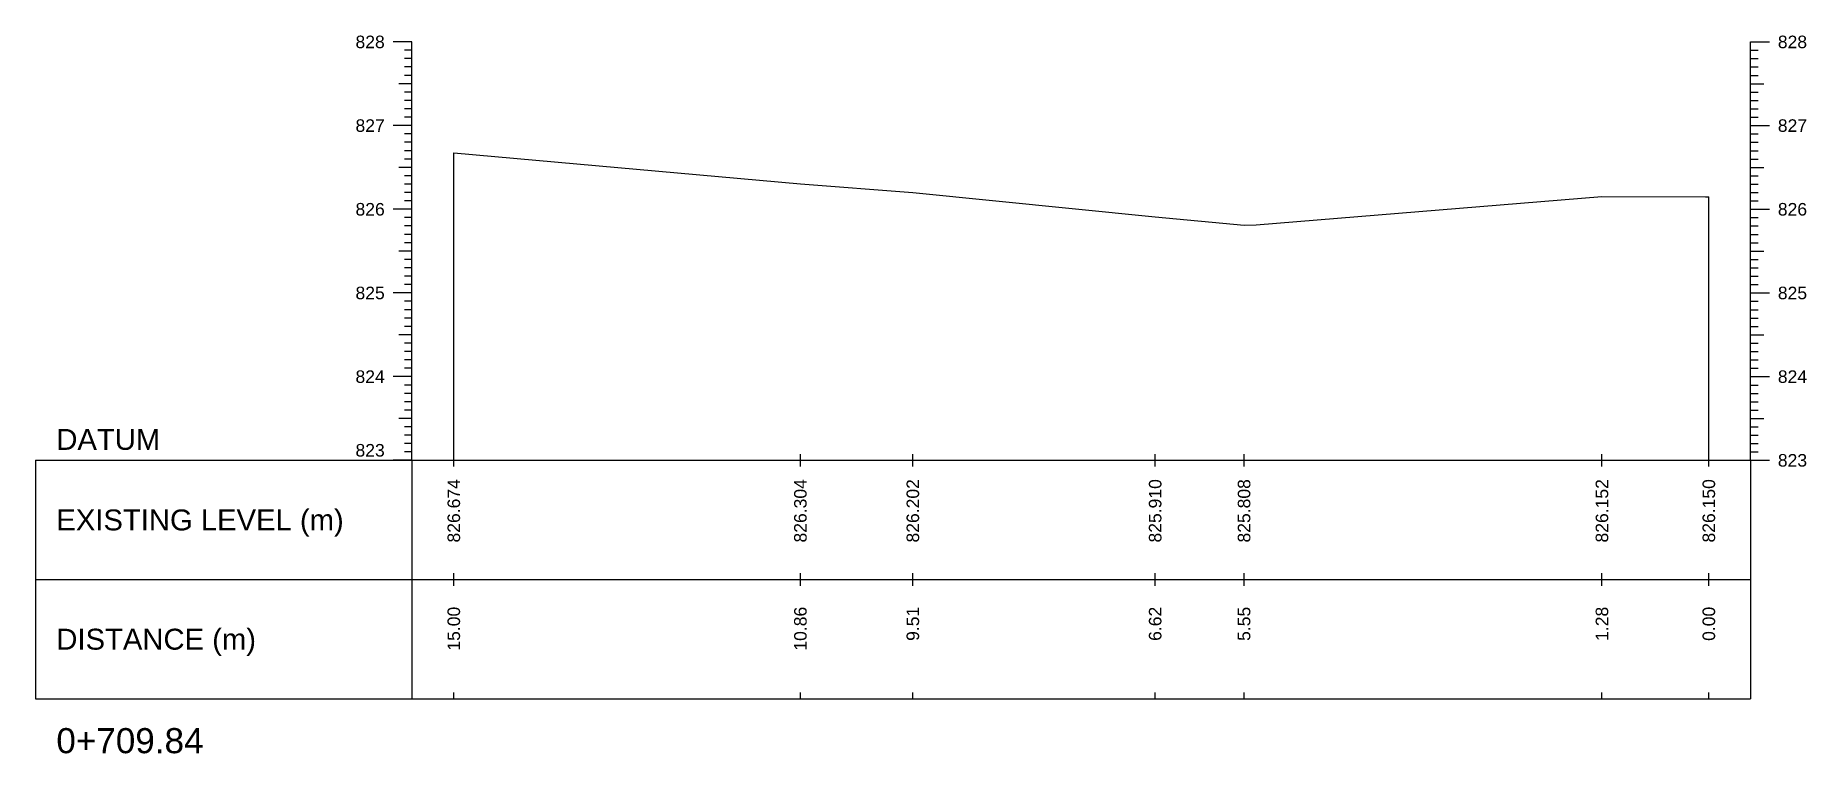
# Model space of a CAD drawing. Header units: millimetres. Extents: x 2757 to 35141, y 547 to 28513.
# Drawn here: x 34929.4 to 35141, y 27250.7 to 27336.6 of the extents above; entities that cross this region are included whole.
import ezdxf
from ezdxf.enums import TextEntityAlignment as Align

# ---------------------------------------------------------------- set-up
doc = ezdxf.new("R2010")
doc.units = ezdxf.units.MM
doc.layers.add('CS_Drawing', color=7, linetype='Continuous')
doc.layers.add('GL', color=3, linetype='Continuous')
doc.styles.get("Standard").update_dxf_attribs({"font": 'arial.ttf'})

msp = doc.modelspace()

# ---------------------------------------------------------------- texts
at = {"layer": 'CS_Drawing'}
for s, p in [('828', (34971.10008, 27335.79126)), ('827', (34971.10008, 27325.79126)), ('826', (34971.10008, 27315.79126)), ('825', (34971.10008, 27305.79126)), ('824', (34971.10008, 27295.79126))]:
    msp.add_text(s, height=1.5, dxfattribs=at).set_placement(p, align=Align.MIDDLE_RIGHT)
for s, height, p in [('828', 1.5, (35137.59735, 27335.79126)), ('827', 1.5, (35137.59735, 27325.79126)), ('826', 1.5, (35137.59735, 27315.79126)), ('825', 1.5, (35137.59735, 27305.79126)), ('824', 1.5, (35137.59735, 27295.79126)), ('DATUM', 2.5, (34931.85008, 27288.29126)), ('823', 1.5, (35137.59735, 27285.79126)), ('823', 1.5, (35137.59735, 27285.79126)), ('EXISTING LEVEL (m)', 2.5, (34931.85008, 27278.66626)), ('DISTANCE (m)', 2.5, (34931.85008, 27264.41626)), ('0+709.84', 3, (34931.85008, 27252.29126))]:
    msp.add_text(s, height=height, dxfattribs=at).set_placement(p, align=Align.MIDDLE_LEFT)
msp.add_text('823', height=1.5, dxfattribs=at).set_placement((34971.10008, 27286.24126), align=Align.RIGHT)
for s, p in [('826.674', (34979.35008, 27283.54126)), ('826.304', (35020.774, 27283.54126)), ('826.202', (35034.21398, 27283.54126)), ('825.910', (35063.17546, 27283.54126)), ('825.808', (35073.80145, 27283.54126)), ('826.152', (35116.57262, 27283.54126)), ('826.150', (35129.34735, 27283.54126)), ('15.00', (34979.35008, 27268.29126)), ('10.86', (35020.774, 27268.29126)), ('9.51', (35034.21398, 27268.29126)), ('6.62', (35063.17546, 27268.29126)), ('5.55', (35073.80145, 27268.29126)), ('1.28', (35116.57262, 27268.29126)), ('0.00', (35129.34735, 27268.29126))]:
    msp.add_text(s, height=1.5, rotation=90, dxfattribs=at).set_placement(p, align=Align.MIDDLE_RIGHT)

# ---------------------------------------------------------------- linework, layer by layer
at = {"layer": 'CS_Drawing'}
for p, q in [((34974.35008, 27335.79126), (34972.10008, 27335.79126)), ((34974.35008, 27335.79126), (34972.77508, 27335.79126)), ((34974.35008, 27335.79126), (34973.45008, 27335.79126)), ((34974.35008, 27334.79126), (34973.45008, 27334.79126)), ((34974.35008, 27285.79126), (34974.35008, 27335.79126)), ((35134.34735, 27335.79126), (35136.59735, 27335.79126)), ((35134.34735, 27335.79126), (35135.92235, 27335.79126)), ((35134.34735, 27335.79126), (35135.24735, 27335.79126)), ((35134.34735, 27285.79126), (35134.34735, 27335.79126)), ((35134.34735, 27334.79126), (35135.24735, 27334.79126)), ((34974.35008, 27333.79126), (34973.45008, 27333.79126)), ((34974.35008, 27332.79126), (34973.45008, 27332.79126)), ((35134.34735, 27333.79126), (35135.24735, 27333.79126)), ((35134.34735, 27332.79126), (35135.24735, 27332.79126)), ((34974.35008, 27330.79126), (34972.77508, 27330.79126)), ((34974.35008, 27331.79126), (34973.45008, 27331.79126)), ((34974.35008, 27330.79126), (34973.45008, 27330.79126)), ((35134.34735, 27331.79126), (35135.24735, 27331.79126)), ((35134.34735, 27330.79126), (35135.92235, 27330.79126)), ((35134.34735, 27330.79126), (35135.24735, 27330.79126)), ((34974.35008, 27329.79126), (34973.45008, 27329.79126)), ((34974.35008, 27328.79126), (34973.45008, 27328.79126)), ((35134.34735, 27329.79126), (35135.24735, 27329.79126)), ((35134.34735, 27328.79126), (35135.24735, 27328.79126)), ((34974.35008, 27327.79126), (34973.45008, 27327.79126)), ((34974.35008, 27326.79126), (34973.45008, 27326.79126)), ((35134.34735, 27327.79126), (35135.24735, 27327.79126)), ((35134.34735, 27326.79126), (35135.24735, 27326.79126)), ((34974.35008, 27325.79126), (34972.10008, 27325.79126)), ((34974.35008, 27325.79126), (34972.77508, 27325.79126)), ((34974.35008, 27325.79126), (34973.45008, 27325.79126)), ((34974.35008, 27324.79126), (34973.45008, 27324.79126)), ((35134.34735, 27325.79126), (35136.59735, 27325.79126)), ((35134.34735, 27325.79126), (35135.92235, 27325.79126)), ((35134.34735, 27325.79126), (35135.24735, 27325.79126)), ((35134.34735, 27324.79126), (35135.24735, 27324.79126)), ((34974.35008, 27323.79126), (34973.45008, 27323.79126)), ((34974.35008, 27322.79126), (34973.45008, 27322.79126)), ((34974.35008, 27321.79126), (34973.45008, 27321.79126)), ((34979.35008, 27285.79126), (34979.35008, 27322.53126)), ((35134.34735, 27323.79126), (35135.24735, 27323.79126)), ((35134.34735, 27322.79126), (35135.24735, 27322.79126)), ((35134.34735, 27321.79126), (35135.24735, 27321.79126)), ((34974.35008, 27320.79126), (34972.77508, 27320.79126)), ((34974.35008, 27320.79126), (34973.45008, 27320.79126)), ((34974.35008, 27319.79126), (34973.45008, 27319.79126)), ((35134.34735, 27320.79126), (35135.92235, 27320.79126)), ((35134.34735, 27320.79126), (35135.24735, 27320.79126)), ((35134.34735, 27319.79126), (35135.24735, 27319.79126)), ((34974.35008, 27318.79126), (34973.45008, 27318.79126)), ((34974.35008, 27317.79126), (34973.45008, 27317.79126)), ((35134.34735, 27318.79126), (35135.24735, 27318.79126)), ((35134.34735, 27317.79126), (35135.24735, 27317.79126)), ((34974.35008, 27315.79126), (34972.10008, 27315.79126)), ((34974.35008, 27315.79126), (34972.77508, 27315.79126)), ((34974.35008, 27316.79126), (34973.45008, 27316.79126)), ((34974.35008, 27315.79126), (34973.45008, 27315.79126)), ((35129.34735, 27285.79126), (35129.34735, 27317.29126)), ((35134.34735, 27316.79126), (35135.24735, 27316.79126)), ((35134.34735, 27315.79126), (35136.59735, 27315.79126)), ((35134.34735, 27315.79126), (35135.92235, 27315.79126)), ((35134.34735, 27315.79126), (35135.24735, 27315.79126)), ((34974.35008, 27314.79126), (34973.45008, 27314.79126)), ((34974.35008, 27313.79126), (34973.45008, 27313.79126)), ((35134.34735, 27314.79126), (35135.24735, 27314.79126)), ((35134.34735, 27313.79126), (35135.24735, 27313.79126)), ((34974.35008, 27312.79126), (34973.45008, 27312.79126)), ((34974.35008, 27311.79126), (34973.45008, 27311.79126)), ((35134.34735, 27312.79126), (35135.24735, 27312.79126)), ((35134.34735, 27311.79126), (35135.24735, 27311.79126)), ((34974.35008, 27310.79126), (34972.77508, 27310.79126)), ((34974.35008, 27310.79126), (34973.45008, 27310.79126)), ((34974.35008, 27309.79126), (34973.45008, 27309.79126)), ((35134.34735, 27310.79126), (35135.92235, 27310.79126)), ((35134.34735, 27310.79126), (35135.24735, 27310.79126)), ((35134.34735, 27309.79126), (35135.24735, 27309.79126)), ((34974.35008, 27308.79126), (34973.45008, 27308.79126)), ((34974.35008, 27307.79126), (34973.45008, 27307.79126)), ((35134.34735, 27308.79126), (35135.24735, 27308.79126)), ((35134.34735, 27307.79126), (35135.24735, 27307.79126)), ((34974.35008, 27305.79126), (34972.10008, 27305.79126)), ((34974.35008, 27305.79126), (34972.77508, 27305.79126)), ((34974.35008, 27306.79126), (34973.45008, 27306.79126)), ((34974.35008, 27305.79126), (34973.45008, 27305.79126)), ((35134.34735, 27306.79126), (35135.24735, 27306.79126)), ((35134.34735, 27305.79126), (35136.59735, 27305.79126)), ((35134.34735, 27305.79126), (35135.92235, 27305.79126)), ((35134.34735, 27305.79126), (35135.24735, 27305.79126)), ((34974.35008, 27304.79126), (34973.45008, 27304.79126)), ((34974.35008, 27303.79126), (34973.45008, 27303.79126)), ((34974.35008, 27302.79126), (34973.45008, 27302.79126)), ((35134.34735, 27304.79126), (35135.24735, 27304.79126)), ((35134.34735, 27303.79126), (35135.24735, 27303.79126)), ((35134.34735, 27302.79126), (35135.24735, 27302.79126)), ((34974.35008, 27300.79126), (34972.77508, 27300.79126)), ((34974.35008, 27301.79126), (34973.45008, 27301.79126)), ((34974.35008, 27300.79126), (34973.45008, 27300.79126)), ((35134.34735, 27301.79126), (35135.24735, 27301.79126)), ((35134.34735, 27300.79126), (35135.92235, 27300.79126)), ((35134.34735, 27300.79126), (35135.24735, 27300.79126)), ((34974.35008, 27299.79126), (34973.45008, 27299.79126)), ((34974.35008, 27298.79126), (34973.45008, 27298.79126)), ((35134.34735, 27299.79126), (35135.24735, 27299.79126)), ((35134.34735, 27298.79126), (35135.24735, 27298.79126)), ((34974.35008, 27297.79126), (34973.45008, 27297.79126)), ((34974.35008, 27296.79126), (34973.45008, 27296.79126)), ((35134.34735, 27297.79126), (35135.24735, 27297.79126)), ((35134.34735, 27296.79126), (35135.24735, 27296.79126)), ((34974.35008, 27295.79126), (34972.10008, 27295.79126)), ((34974.35008, 27295.79126), (34972.77508, 27295.79126)), ((34974.35008, 27295.79126), (34973.45008, 27295.79126)), ((34974.35008, 27294.79126), (34973.45008, 27294.79126)), ((35134.34735, 27295.79126), (35136.59735, 27295.79126)), ((35134.34735, 27295.79126), (35135.92235, 27295.79126)), ((35134.34735, 27295.79126), (35135.24735, 27295.79126)), ((35134.34735, 27294.79126), (35135.24735, 27294.79126)), ((34974.35008, 27293.79126), (34973.45008, 27293.79126)), ((34974.35008, 27292.79126), (34973.45008, 27292.79126)), ((35134.34735, 27293.79126), (35135.24735, 27293.79126)), ((35134.34735, 27292.79126), (35135.24735, 27292.79126)), ((34974.35008, 27290.79126), (34972.77508, 27290.79126)), ((34974.35008, 27291.79126), (34973.45008, 27291.79126)), ((34974.35008, 27290.79126), (34973.45008, 27290.79126)), ((35134.34735, 27291.79126), (35135.24735, 27291.79126)), ((35134.34735, 27290.79126), (35135.92235, 27290.79126)), ((35134.34735, 27290.79126), (35135.24735, 27290.79126)), ((34974.35008, 27289.79126), (34973.45008, 27289.79126)), ((34974.35008, 27288.79126), (34973.45008, 27288.79126)), ((35134.34735, 27289.79126), (35135.24735, 27289.79126)), ((35134.34735, 27288.79126), (35135.24735, 27288.79126)), ((34929.35008, 27285.79126), (34974.35008, 27285.79126)), ((34929.35008, 27285.79126), (34929.35008, 27257.29126)), ((34974.35008, 27285.79126), (34972.10008, 27285.79126)), ((34974.35008, 27285.79126), (34972.77508, 27285.79126)), ((34974.35008, 27287.79126), (34973.45008, 27287.79126)), ((34974.35008, 27286.79126), (34973.45008, 27286.79126)), ((34974.35008, 27285.79126), (34973.45008, 27285.79126)), ((34974.35008, 27285.79126), (35134.34735, 27285.79126)), ((34974.35008, 27285.79126), (34974.35008, 27257.29126)), ((34979.35008, 27285.04126), (34979.35008, 27286.54126)), ((35020.774, 27285.04126), (35020.774, 27286.54126)), ((35034.21398, 27285.04126), (35034.21398, 27286.54126)), ((35063.17546, 27285.04126), (35063.17546, 27286.54126)), ((35073.80145, 27285.04126), (35073.80145, 27286.54126)), ((35116.57262, 27285.04126), (35116.57262, 27286.54126)), ((35129.34735, 27285.04126), (35129.34735, 27286.54126)), ((35134.34735, 27287.79126), (35135.24735, 27287.79126)), ((35134.34735, 27286.79126), (35135.24735, 27286.79126)), ((35134.34735, 27285.79126), (35136.59735, 27285.79126)), ((35134.34735, 27285.79126), (35135.92235, 27285.79126)), ((35134.34735, 27285.79126), (35135.24735, 27285.79126)), ((35134.34735, 27285.79126), (35134.34735, 27257.29126)), ((34929.35008, 27271.54126), (34974.35008, 27271.54126)), ((34974.35008, 27271.54126), (35134.34735, 27271.54126)), ((34974.35008, 27271.54126), (35134.34735, 27271.54126)), ((34979.35008, 27270.79126), (34979.35008, 27272.29126)), ((35020.774, 27270.79126), (35020.774, 27272.29126)), ((35034.21398, 27270.79126), (35034.21398, 27272.29126)), ((35063.17546, 27270.79126), (35063.17546, 27272.29126)), ((35073.80145, 27270.79126), (35073.80145, 27272.29126)), ((35116.57262, 27270.79126), (35116.57262, 27272.29126)), ((35129.34735, 27270.79126), (35129.34735, 27272.29126)), ((34929.35008, 27257.29126), (34974.35008, 27257.29126)), ((34974.35008, 27257.29126), (35134.34735, 27257.29126)), ((34979.35008, 27257.29126), (34979.35008, 27258.04126)), ((35020.774, 27257.29126), (35020.774, 27258.04126)), ((35034.21398, 27257.29126), (35034.21398, 27258.04126)), ((35063.17546, 27257.29126), (35063.17546, 27258.04126)), ((35073.80145, 27257.29126), (35073.80145, 27258.04126)), ((35116.57262, 27257.29126), (35116.57262, 27258.04126)), ((35129.34735, 27257.29126), (35129.34735, 27258.04126))]:
    msp.add_line(p, q, dxfattribs=at)
at = {"layer": 'GL'}
msp.add_lwpolyline([(34979.35008, 27322.53126), (35020.774, 27318.83126), (35034.21398, 27317.81126), (35063.17546, 27314.89126), (35073.80145, 27313.87126), (35075.23954, 27313.92126), (35116.57262, 27317.31126), (35128.95513, 27317.29126), (35129.34735, 27317.29126)], dxfattribs=at)

msp.set_redraw_order([(e.dxf.handle, doc.entitydb.next_handle()) for e in msp.query("TEXT MTEXT ATTDEF DIMENSION ARC_DIMENSION")])  # texts and dimensions are drawn at this point

doc.saveas('drawing.dxf')
